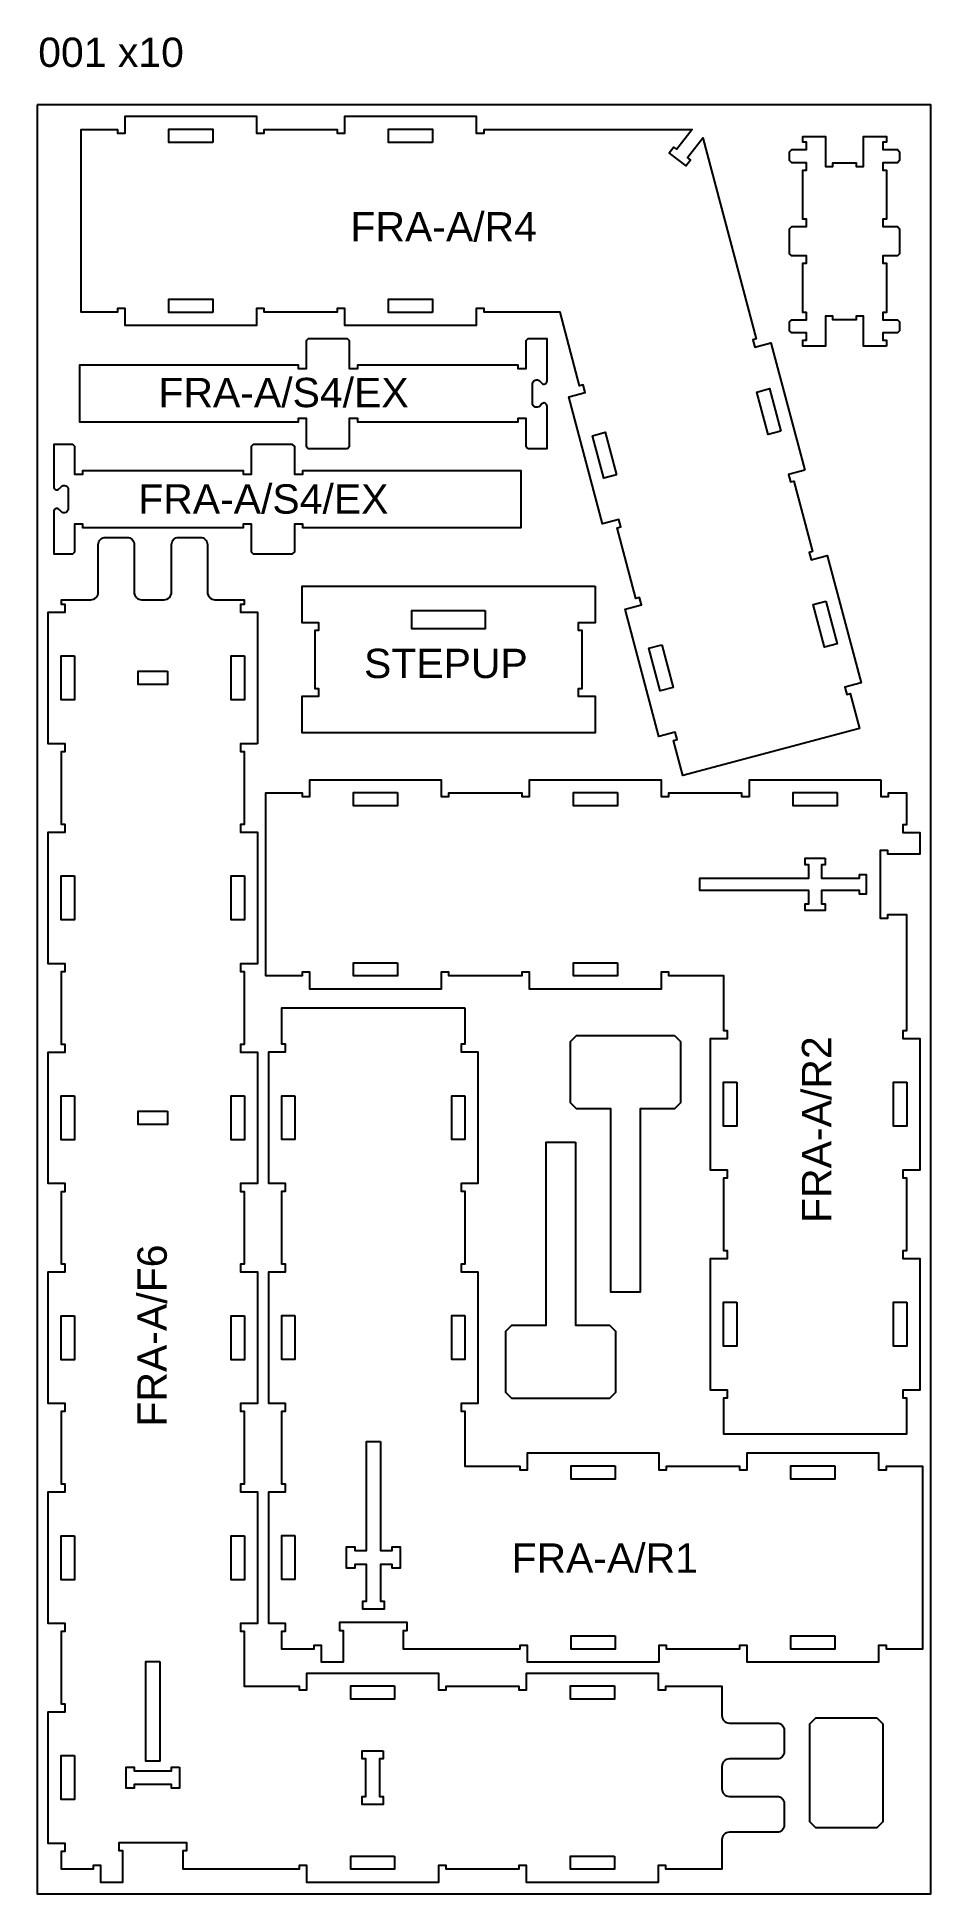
# Model space of a CAD drawing. Extents: x -4741 to 10570, y -11118 to 12613.
# Drawn here: x -4650 to -3430, y 6775 to 9307 of the extents above; entities that cross this region are included whole.
import ezdxf

# ---------------------------------------------------------------- set-up
doc = ezdxf.new("R2010")
doc.units = 0
doc.header["$MEASUREMENT"] = 0
for name, color, linetype in [('0_SHEET_BIRCHPLY_2440X1220', 1, 'CONTINUOUS'), ('1_ANYTOOL_1MMDEEP_INSIDE', 2, 'CONTINUOUS'), ('3_ANYTOOL_CUTTHROUGH_INSID', 4, 'CONTINUOUS'), ('6_ANYTOOL_CUTTHROUGH_OUTSI', 5, 'CONTINUOUS')]:
    doc.layers.add(name, color=color, linetype=linetype)

msp = doc.modelspace()

# ---------------------------------------------------------------- texts
at = {"layer": '0_SHEET_BIRCHPLY_2440X1220', "insert": (-4648.1, 9306.5), "char_height": 40, "width": 232.771, "attachment_point": 1}
msp.add_mtext('\\fArial;001 x10', dxfattribs=at)
at = {"layer": '1_ANYTOOL_1MMDEEP_INSIDE', "char_height": 40, "attachment_point": 1}
for s, insert, width in [('\\fArial;FRA-A/R4', (-4221.9, 9068.5), 285.542), ('\\fArial;FRA-A/S4/EX', (-4484, 8842.4), 373.735), ('\\fArial;FRA-A/S4/EX', (-4511.6, 8697.2), 373.735), ('\\fArial;STEPUP', (-4203.4, 8472.9), 256.145), ('\\fArial;FRA-A/R1', (-4002.1, 7252.6), 277.831)]:
    msp.add_mtext(s, dxfattribs=dict(at, insert=insert, width=width))
at = {"layer": '1_ANYTOOL_1MMDEEP_INSIDE', "char_height": 40, "attachment_point": 1, "rotation": 90}
for s, insert, width in [('\\fArial;FRA-A/R2', (-3605.7, 7689.7), 284.819), ('\\fArial;FRA-A/F6', (-4512.6, 7411.9), 279.277)]:
    msp.add_mtext(s, dxfattribs=dict(at, insert=insert, width=width))

# ---------------------------------------------------------------- linework, layer by layer
at = {"layer": '0_SHEET_BIRCHPLY_2440X1220'}
msp.add_lwpolyline([(-4649.6, 9214.6), (-4649.6, 6774.6), (-3429.6, 6774.6), (-3429.6, 9214.6), (-4649.6, 9214.6)], dxfattribs=at)
at = {"layer": '3_ANYTOOL_CUTTHROUGH_INSID'}
for points in [[(-4409.8, 9163.6), (-4469.8, 9163.6), (-4469.8, 9181.6), (-4409.8, 9181.6), (-4409.8, 9163.6)], [(-4109.8, 9163.6), (-4169.8, 9163.6), (-4169.8, 9181.6), (-4109.8, 9181.6), (-4109.8, 9163.6)], [(-4409.8, 8931.6), (-4469.8, 8931.6), (-4469.8, 8949.6), (-4409.8, 8949.6), (-4409.8, 8931.6)], [(-4109.8, 8931.6), (-4169.8, 8931.6), (-4169.8, 8949.6), (-4109.8, 8949.6), (-4109.8, 8931.6)], [(-3634.3, 8769.7), (-3651.7, 8765.1), (-3667.1, 8823.1), (-3649.7, 8827.7), (-3634.3, 8769.7)], [(-3858.6, 8710.2), (-3876, 8705.6), (-3891.4, 8763.5), (-3874, 8768.2), (-3858.6, 8710.2)], [(-3572.8, 8537.7), (-3557.4, 8479.7), (-3574.8, 8475.1), (-3590.2, 8533.1), (-3572.8, 8537.7)], [(-4038, 8525.2), (-4038, 8500.2), (-4138, 8500.2), (-4138, 8525.2), (-4038, 8525.2)], [(-4598.6, 8463.1), (-4598.6, 8403.1), (-4616.6, 8403.1), (-4616.6, 8463.1), (-4598.6, 8463.1)], [(-4366.6, 8463.1), (-4366.6, 8403.1), (-4384.6, 8403.1), (-4384.6, 8463.1), (-4366.6, 8463.1)], [(-3797, 8478.2), (-3781.6, 8420.2), (-3799, 8415.6), (-3814.4, 8473.6), (-3797, 8478.2)], [(-4471.6, 8442.1), (-4471.6, 8424.1), (-4511.6, 8424.1), (-4511.6, 8442.1), (-4471.6, 8442.1)], [(-4157.6, 8276.6), (-4157.6, 8258.6), (-4217.6, 8258.6), (-4217.6, 8276.6), (-4157.6, 8276.6)], [(-3857.6, 8276.6), (-3857.6, 8258.6), (-3917.6, 8258.6), (-3917.6, 8276.6), (-3857.6, 8276.6)], [(-3557.6, 8276.6), (-3557.6, 8258.6), (-3617.6, 8258.6), (-3617.6, 8276.6), (-3557.6, 8276.6)], [(-3574.1, 8187.1), (-3574.1, 8178.1), (-3579.1, 8178.1), (-3579.1, 8160.1), (-3527.1, 8160.1), (-3527.1, 8165.1), (-3518.1, 8165.1), (-3518.1, 8138.1), (-3527.1, 8138.1), (-3527.1, 8143.1), (-3579.1, 8143.1), (-3579.1, 8125.1), (-3574.1, 8125.1), (-3574.1, 8116.1), (-3601.1, 8116.1), (-3601.1, 8125.1), (-3596.1, 8125.1), (-3596.1, 8143.1), (-3745.1, 8143.1), (-3745.1, 8160.1), (-3596.1, 8160.1), (-3596.1, 8178.1), (-3601.1, 8178.1), (-3601.1, 8187.1), (-3574.1, 8187.1)], [(-4598.6, 8163.1), (-4598.6, 8103.1), (-4616.6, 8103.1), (-4616.6, 8163.1), (-4598.6, 8163.1)], [(-4366.6, 8163.1), (-4366.6, 8103.1), (-4384.6, 8103.1), (-4384.6, 8163.1), (-4366.6, 8163.1)], [(-4157.6, 8044.6), (-4157.6, 8026.6), (-4217.6, 8026.6), (-4217.6, 8044.6), (-4157.6, 8044.6)], [(-3857.6, 8044.6), (-3857.6, 8026.6), (-3917.6, 8026.6), (-3917.6, 8044.6), (-3857.6, 8044.6)], [(-3694.6, 7881.6), (-3694.6, 7821.6), (-3712.6, 7821.6), (-3712.6, 7881.6), (-3694.6, 7881.6)], [(-3462.6, 7881.6), (-3462.6, 7821.6), (-3480.6, 7821.6), (-3480.6, 7881.6), (-3462.6, 7881.6)], [(-4598.6, 7863.1), (-4598.6, 7803.1), (-4616.6, 7803.1), (-4616.6, 7863.1), (-4598.6, 7863.1)], [(-4366.6, 7863.1), (-4366.6, 7803.1), (-4384.6, 7803.1), (-4384.6, 7863.1), (-4366.6, 7863.1)], [(-4297.6, 7863.3), (-4297.6, 7803.3), (-4315.6, 7803.3), (-4315.6, 7863.3), (-4297.6, 7863.3)], [(-4065.6, 7863.3), (-4065.6, 7803.3), (-4083.6, 7803.3), (-4083.6, 7863.3), (-4065.6, 7863.3)], [(-4471.6, 7842.1), (-4471.6, 7824.1), (-4511.6, 7824.1), (-4511.6, 7842.1), (-4471.6, 7842.1)], [(-3694.6, 7581.6), (-3694.6, 7521.6), (-3712.6, 7521.6), (-3712.6, 7581.6), (-3694.6, 7581.6)], [(-3462.6, 7581.6), (-3462.6, 7521.6), (-3480.6, 7521.6), (-3480.6, 7581.6), (-3462.6, 7581.6)], [(-4598.6, 7563.1), (-4598.6, 7503.1), (-4616.6, 7503.1), (-4616.6, 7563.1), (-4598.6, 7563.1)], [(-4366.6, 7563.1), (-4366.6, 7503.1), (-4384.6, 7503.1), (-4384.6, 7563.1), (-4366.6, 7563.1)], [(-4297.6, 7563.3), (-4297.6, 7503.3), (-4315.6, 7503.3), (-4315.6, 7563.3), (-4297.6, 7563.3)], [(-4065.6, 7563.3), (-4065.6, 7503.3), (-4083.6, 7503.3), (-4083.6, 7563.3), (-4065.6, 7563.3)], [(-4181.1, 7391.8), (-4181.1, 7242.8), (-4165.1, 7242.8), (-4165.1, 7247.8), (-4154.1, 7247.8), (-4154.1, 7218.8), (-4165.1, 7218.8), (-4165.1, 7223.8), (-4181.1, 7223.8), (-4181.1, 7173.8), (-4176.1, 7173.8), (-4176.1, 7162.8), (-4205.1, 7162.8), (-4205.1, 7173.8), (-4200.1, 7173.8), (-4200.1, 7223.8), (-4216.1, 7223.8), (-4216.1, 7218.8), (-4227.1, 7218.8), (-4227.1, 7247.8), (-4216.1, 7247.8), (-4216.1, 7242.8), (-4200.1, 7242.8), (-4200.1, 7391.8), (-4181.1, 7391.8)], [(-3860.6, 7358.3), (-3860.6, 7340.3), (-3920.6, 7340.3), (-3920.6, 7358.3), (-3860.6, 7358.3)], [(-3560.6, 7358.3), (-3560.6, 7340.3), (-3620.6, 7340.3), (-3620.6, 7358.3), (-3560.6, 7358.3)], [(-4598.6, 7263.1), (-4598.6, 7203.1), (-4616.6, 7203.1), (-4616.6, 7263.1), (-4598.6, 7263.1)], [(-4366.6, 7263.1), (-4366.6, 7203.1), (-4384.6, 7203.1), (-4384.6, 7263.1), (-4366.6, 7263.1)], [(-4297.6, 7263.3), (-4297.6, 7203.3), (-4315.6, 7203.3), (-4315.6, 7263.3), (-4297.6, 7263.3)], [(-3860.6, 7126.3), (-3860.6, 7108.3), (-3920.6, 7108.3), (-3920.6, 7126.3), (-3860.6, 7126.3)], [(-3560.6, 7126.3), (-3560.6, 7108.3), (-3620.6, 7108.3), (-3620.6, 7126.3), (-3560.6, 7126.3)], [(-4482.1, 7091.6), (-4482.1, 6955.6), (-4501.1, 6955.6), (-4501.1, 7091.6), (-4482.1, 7091.6)], [(-4161.6, 7058.1), (-4161.6, 7040.1), (-4221.6, 7040.1), (-4221.6, 7058.1), (-4161.6, 7058.1)], [(-3861.6, 7058.1), (-3861.6, 7040.1), (-3921.6, 7040.1), (-3921.6, 7058.1), (-3861.6, 7058.1)], [(-4177.1, 6969.6), (-4177.1, 6958.6), (-4182.1, 6958.6), (-4182.1, 6907.6), (-4177.1, 6907.6), (-4177.1, 6896.6), (-4206.1, 6896.6), (-4206.1, 6907.6), (-4201.1, 6907.6), (-4201.1, 6958.6), (-4206.1, 6958.6), (-4206.1, 6969.6), (-4177.1, 6969.6)], [(-4598.6, 6963.1), (-4598.6, 6903.1), (-4616.6, 6903.1), (-4616.6, 6963.1), (-4598.6, 6963.1)], [(-4455.1, 6947.6), (-4455.1, 6918.6), (-4466.1, 6918.6), (-4466.1, 6923.6), (-4517.1, 6923.6), (-4517.1, 6918.6), (-4528.1, 6918.6), (-4528.1, 6947.6), (-4517.1, 6947.6), (-4517.1, 6942.6), (-4466.1, 6942.6), (-4466.1, 6947.6), (-4455.1, 6947.6)], [(-4161.6, 6826.1), (-4161.6, 6808.1), (-4221.6, 6808.1), (-4221.6, 6826.1), (-4161.6, 6826.1)], [(-3861.6, 6826.1), (-3861.6, 6808.1), (-3921.6, 6808.1), (-3921.6, 6826.1), (-3861.6, 6826.1)]]:
    msp.add_lwpolyline(points, dxfattribs=at)
at = {"layer": '6_ANYTOOL_CUTTHROUGH_OUTSI'}
for points in [[(-3601.9, 8716.5), (-3624.1, 8710.6), (-3621.4, 8700.4), (-3616.6, 8701.7), (-3591, 8605.5), (-3595.9, 8604.3), (-3593.2, 8594.1), (-3571, 8600), (-3524.9, 8426.5), (-3547.1, 8420.6), (-3544.5, 8410.5), (-3539.6, 8411.8), (-3526.9, 8363.9), (-3768.1, 8299.9), (-3780.8, 8347.8), (-3775.9, 8349), (-3778.6, 8359.2), (-3800.9, 8353.3), (-3846.9, 8526.8), (-3824.7, 8532.7), (-3827.4, 8542.8), (-3832.2, 8541.5), (-3857.7, 8637.7), (-3852.9, 8639), (-3855.6, 8649.1), (-3877.8, 8643.2), (-3923.9, 8816.7), (-3901.6, 8822.6), (-3904.3, 8832.8), (-3909.2, 8831.5), (-3935.8, 8931.8), (-4039.6, 8931.8), (-4039.6, 8936.8), (-4050.1, 8936.8), (-4050.1, 8913.8), (-4229.6, 8913.8), (-4229.6, 8936.8), (-4240.1, 8936.8), (-4240.1, 8931.8), (-4339.6, 8931.8), (-4339.6, 8936.8), (-4350.1, 8936.8), (-4350.1, 8913.8), (-4529.6, 8913.8), (-4529.6, 8936.8), (-4540.1, 8936.8), (-4540.1, 8931.8), (-4589.6, 8931.8), (-4589.6, 9181.3), (-4540.1, 9181.3), (-4540.1, 9176.3), (-4529.6, 9176.3), (-4529.6, 9199.3), (-4350.1, 9199.3), (-4350.1, 9176.3), (-4339.6, 9176.3), (-4339.6, 9181.3), (-4240.1, 9181.3), (-4240.1, 9176.3), (-4229.6, 9176.3), (-4229.6, 9199.3), (-4050.1, 9199.3), (-4050.1, 9176.3), (-4039.6, 9176.3), (-4039.6, 9181.3), (-3755.5, 9181.3), (-3776.4, 9154.2), (-3780.4, 9157.2), (-3786.8, 9148.9), (-3764.2, 9131.5), (-3757.8, 9139.9), (-3761.7, 9142.9), (-3740.9, 9170), (-3668, 8895.5), (-3672.8, 8894.2), (-3670.1, 8884.1), (-3647.9, 8890), (-3601.9, 8716.5)], [(-3490.4, 8885.7), (-3521.4, 8885.7), (-3521.4, 8926.7), (-3531.4, 8926.7), (-3531.4, 8921.7), (-3563.4, 8921.7), (-3563.4, 8926.7), (-3573.4, 8926.7), (-3573.4, 8885.7), (-3604.4, 8885.7), (-3604.4, 8893.7), (-3599.4, 8893.7), (-3599.4, 8903.7), (-3619.4, 8903.7), (-3622.4, 8906.7), (-3622.4, 8918.7), (-3619.4, 8921.7), (-3599.4, 8921.7), (-3599.4, 8931.7), (-3604.4, 8931.7), (-3604.4, 8998.7), (-3599.4, 8998.7), (-3599.4, 9008.7), (-3619.4, 9008.7), (-3622.4, 9011.7), (-3622.4, 9045.7), (-3619.4, 9048.7), (-3599.4, 9048.7), (-3599.4, 9058.7), (-3604.4, 9058.7), (-3604.4, 9125.7), (-3599.4, 9125.7), (-3599.4, 9135.7), (-3619.4, 9135.7), (-3622.4, 9138.7), (-3622.4, 9150.7), (-3619.4, 9153.7), (-3599.4, 9153.7), (-3599.4, 9163.7), (-3604.4, 9163.7), (-3604.4, 9171.7), (-3573.4, 9171.7), (-3573.4, 9130.7), (-3563.4, 9130.7), (-3563.4, 9135.7), (-3531.4, 9135.7), (-3531.4, 9130.7), (-3521.4, 9130.7), (-3521.4, 9171.7), (-3490.4, 9171.7), (-3490.4, 9163.7), (-3495.4, 9163.7), (-3495.4, 9153.7), (-3475.4, 9153.7), (-3472.4, 9150.7), (-3472.4, 9138.7), (-3475.4, 9135.7), (-3495.4, 9135.7), (-3495.4, 9125.7), (-3490.4, 9125.7), (-3490.4, 9058.7), (-3495.4, 9058.7), (-3495.4, 9048.7), (-3475.4, 9048.7), (-3472.4, 9045.7), (-3472.4, 9011.7), (-3475.4, 9008.7), (-3495.4, 9008.7), (-3495.4, 8998.7), (-3490.4, 8998.7), (-3490.4, 8931.7), (-3495.4, 8931.7), (-3495.4, 8921.7), (-3475.4, 8921.7), (-3472.4, 8918.7), (-3472.4, 8906.7), (-3475.4, 8903.7), (-3495.4, 8903.7), (-3495.4, 8893.7), (-3490.4, 8893.7), (-3490.4, 8885.7)], [(-3888, 8558.2), (-3888, 8508.2), (-3911, 8508.2), (-3911, 8498.2), (-3906, 8498.2), (-3906, 8418.2), (-3911, 8418.2), (-3911, 8408.2), (-3888, 8408.2), (-3888, 8358.2), (-4288, 8358.2), (-4288, 8408.2), (-4265, 8408.2), (-4265, 8418.2), (-4270, 8418.2), (-4270, 8498.2), (-4265, 8498.2), (-4265, 8508.2), (-4288, 8508.2), (-4288, 8558.2), (-3888, 8558.2)], [(-3497.9, 8294.3), (-3497.9, 8271.3), (-3487.4, 8271.3), (-3487.4, 8276.3), (-3462.9, 8276.3), (-3462.9, 8232.8), (-3467.9, 8232.8), (-3467.9, 8222.3), (-3444.9, 8222.3), (-3444.9, 8192.8), (-3488.4, 8192.8), (-3488.4, 8197.8), (-3498.9, 8197.8), (-3498.9, 8105.3), (-3488.4, 8105.3), (-3488.4, 8110.3), (-3462.9, 8110.3), (-3462.9, 7951.8), (-3467.9, 7951.8), (-3467.9, 7941.3), (-3444.9, 7941.3), (-3444.9, 7761.8), (-3467.9, 7761.8), (-3467.9, 7751.3), (-3462.9, 7751.3), (-3462.9, 7651.8), (-3467.9, 7651.8), (-3467.9, 7641.3), (-3444.9, 7641.3), (-3444.9, 7461.8), (-3467.9, 7461.8), (-3467.9, 7451.3), (-3462.9, 7451.3), (-3462.9, 7401.8), (-3712.4, 7401.8), (-3712.4, 7451.3), (-3707.4, 7451.3), (-3707.4, 7461.8), (-3730.4, 7461.8), (-3730.4, 7641.3), (-3707.4, 7641.3), (-3707.4, 7651.8), (-3712.4, 7651.8), (-3712.4, 7751.3), (-3707.4, 7751.3), (-3707.4, 7761.8), (-3730.4, 7761.8), (-3730.4, 7941.3), (-3707.4, 7941.3), (-3707.4, 7951.8), (-3712.4, 7951.8), (-3712.4, 8026.8), (-3787.4, 8026.8), (-3787.4, 8031.8), (-3797.9, 8031.8), (-3797.9, 8008.8), (-3977.4, 8008.8), (-3977.4, 8031.8), (-3987.9, 8031.8), (-3987.9, 8026.8), (-4087.4, 8026.8), (-4087.4, 8031.8), (-4097.9, 8031.8), (-4097.9, 8008.8), (-4277.4, 8008.8), (-4277.4, 8031.8), (-4287.9, 8031.8), (-4287.9, 8026.8), (-4337.4, 8026.8), (-4337.4, 8276.3), (-4287.9, 8276.3), (-4287.9, 8271.3), (-4277.4, 8271.3), (-4277.4, 8294.3), (-4097.9, 8294.3), (-4097.9, 8271.3), (-4087.4, 8271.3), (-4087.4, 8276.3), (-3987.9, 8276.3), (-3987.9, 8271.3), (-3977.4, 8271.3), (-3977.4, 8294.3), (-3797.9, 8294.3), (-3797.9, 8271.3), (-3787.4, 8271.3), (-3787.4, 8276.3), (-3687.9, 8276.3), (-3687.9, 8271.3), (-3677.4, 8271.3), (-3677.4, 8294.3), (-3497.9, 8294.3)], [(-4065.9, 7983), (-4065.9, 7933.5), (-4070.9, 7933.5), (-4070.9, 7923), (-4047.9, 7923), (-4047.9, 7743.5), (-4070.9, 7743.5), (-4070.9, 7733), (-4065.9, 7733), (-4065.9, 7633.5), (-4070.9, 7633.5), (-4070.9, 7623), (-4047.9, 7623), (-4047.9, 7443.5), (-4070.9, 7443.5), (-4070.9, 7433), (-4065.9, 7433), (-4065.9, 7358), (-3990.9, 7358), (-3990.9, 7353), (-3980.4, 7353), (-3980.4, 7376), (-3800.9, 7376), (-3800.9, 7353), (-3790.4, 7353), (-3790.4, 7358), (-3690.9, 7358), (-3690.9, 7353), (-3680.4, 7353), (-3680.4, 7376), (-3500.9, 7376), (-3500.9, 7353), (-3490.4, 7353), (-3490.4, 7358), (-3440.9, 7358), (-3440.9, 7108.5), (-3490.4, 7108.5), (-3490.4, 7113.5), (-3500.9, 7113.5), (-3500.9, 7090.5), (-3680.4, 7090.5), (-3680.4, 7113.5), (-3690.9, 7113.5), (-3690.9, 7108.5), (-3790.4, 7108.5), (-3790.4, 7113.5), (-3800.9, 7113.5), (-3800.9, 7090.5), (-3980.4, 7090.5), (-3980.4, 7113.5), (-3990.9, 7113.5), (-3990.9, 7108.5), (-4149.4, 7108.5), (-4149.4, 7134), (-4144.4, 7134), (-4144.4, 7144.5), (-4236.9, 7144.5), (-4236.9, 7134), (-4231.9, 7134), (-4231.9, 7090.5), (-4261.4, 7090.5), (-4261.4, 7113.5), (-4271.9, 7113.5), (-4271.9, 7108.5), (-4315.4, 7108.5), (-4315.4, 7133), (-4310.4, 7133), (-4310.4, 7143.5), (-4333.4, 7143.5), (-4333.4, 7323), (-4310.4, 7323), (-4310.4, 7333.5), (-4315.4, 7333.5), (-4315.4, 7433), (-4310.4, 7433), (-4310.4, 7443.5), (-4333.4, 7443.5), (-4333.4, 7623), (-4310.4, 7623), (-4310.4, 7633.5), (-4315.4, 7633.5), (-4315.4, 7733), (-4310.4, 7733), (-4310.4, 7743.5), (-4333.4, 7743.5), (-4333.4, 7923), (-4310.4, 7923), (-4310.4, 7933.5), (-4315.4, 7933.5), (-4315.4, 7983), (-4065.9, 7983)], [(-3779.6, 7945.3), (-3771.4, 7937.1), (-3771.4, 7853.6), (-3779.6, 7845.3), (-3826.4, 7845.3), (-3826.4, 7595.3), (-3866.4, 7595.3), (-3866.4, 7845.3), (-3913.2, 7845.3), (-3921.4, 7853.6), (-3921.4, 7937.1), (-3913.2, 7945.3), (-3779.6, 7945.3)], [(-3914.9, 7800.1), (-3914.9, 7550.1), (-3868.1, 7550.1), (-3859.9, 7541.9), (-3859.9, 7458.4), (-3868.1, 7450.1), (-4001.7, 7450.1), (-4009.9, 7458.4), (-4009.9, 7541.9), (-4001.7, 7550.1), (-3954.9, 7550.1), (-3954.9, 7800.1), (-3914.9, 7800.1)], [(-3503.2, 7014.5), (-3495, 7006.3), (-3495, 6872.7), (-3503.2, 6864.5), (-3586.8, 6864.5), (-3595, 6872.7), (-3595, 7006.3), (-3586.8, 7014.5), (-3503.2, 7014.5)]]:
    msp.add_lwpolyline(points, dxfattribs=at)
for points in [[(-3979.6, 8746.2), (-3953.5, 8746.2), (-3953.5, 8803.9, 0.668179), (-3960.7, 8806.9), (-3963.6, 8803.9, -0.668179), (-3973.5, 8808), (-3973.5, 8833.9, -0.668179), (-3963.6, 8837.9), (-3960.7, 8835, 0.668179), (-3953.5, 8838), (-3953.5, 8895.7), (-3979.6, 8895.7), (-3982.5, 8892.8), (-3982.5, 8854.7), (-3993, 8854.7), (-3993, 8859.7), (-4212.5, 8859.7), (-4212.5, 8854.7), (-4223, 8854.7), (-4223, 8892.8), (-4225.8, 8895.7), (-4279.6, 8895.7), (-4282.5, 8892.8), (-4282.5, 8854.7), (-4293, 8854.7), (-4293, 8859.7), (-4591.6, 8859.7), (-4591.6, 8782.2), (-4293, 8782.2), (-4293, 8787.2), (-4282.5, 8787.2), (-4282.5, 8749), (-4279.6, 8746.2), (-4225.8, 8746.2), (-4223, 8749), (-4223, 8787.2), (-4212.5, 8787.2), (-4212.5, 8782.2), (-3993, 8782.2), (-3993, 8787.2), (-3982.5, 8787.2), (-3982.5, 8749), (-3979.6, 8746.2)], [(-4600.8, 8751.7), (-4627, 8751.7), (-4627, 8694, 0.668179), (-4619.7, 8691), (-4616.8, 8693.9, -0.668179), (-4607, 8689.9), (-4607, 8664, -0.668179), (-4616.8, 8659.9), (-4619.7, 8662.9, 0.668179), (-4627, 8659.9), (-4627, 8602.2), (-4600.8, 8602.2), (-4598, 8605), (-4598, 8643.2), (-4587.5, 8643.2), (-4587.5, 8638.2), (-4368, 8638.2), (-4368, 8643.2), (-4357.5, 8643.2), (-4357.5, 8605), (-4354.6, 8602.2), (-4300.8, 8602.2), (-4298, 8605), (-4298, 8643.2), (-4287.5, 8643.2), (-4287.5, 8638.2), (-3988.8, 8638.2), (-3988.8, 8715.7), (-4287.5, 8715.7), (-4287.5, 8710.7), (-4298, 8710.7), (-4298, 8748.8), (-4300.8, 8751.7), (-4354.6, 8751.7), (-4357.5, 8748.8), (-4357.5, 8710.7), (-4368, 8710.7), (-4368, 8715.7), (-4587.5, 8715.7), (-4587.5, 8710.7), (-4598, 8710.7), (-4598, 8748.8), (-4600.8, 8751.7)], [(-4348.9, 8343.3), (-4371.9, 8343.3), (-4371.9, 8332.8), (-4366.9, 8332.8), (-4366.9, 8233.3), (-4371.9, 8233.3), (-4371.9, 8222.8), (-4348.9, 8222.8), (-4348.9, 8043.3), (-4371.9, 8043.3), (-4371.9, 8032.8), (-4366.9, 8032.8), (-4366.9, 7933.3), (-4371.9, 7933.3), (-4371.9, 7922.8), (-4348.9, 7922.8), (-4348.9, 7743.3), (-4371.9, 7743.3), (-4371.9, 7732.8), (-4366.9, 7732.8), (-4366.9, 7633.3), (-4371.9, 7633.3), (-4371.9, 7622.8), (-4348.9, 7622.8), (-4348.9, 7443.3), (-4371.9, 7443.3), (-4371.9, 7432.8), (-4366.9, 7432.8), (-4366.9, 7333.3), (-4371.9, 7333.3), (-4371.9, 7322.8), (-4348.9, 7322.8), (-4348.9, 7143.3), (-4371.9, 7143.3), (-4371.9, 7132.8), (-4366.9, 7132.8), (-4366.9, 7057.8), (-4291.9, 7057.8), (-4291.9, 7052.8), (-4281.4, 7052.8), (-4281.4, 7075.8), (-4101.9, 7075.8), (-4101.9, 7052.8), (-4091.4, 7052.8), (-4091.4, 7057.8), (-3991.9, 7057.8), (-3991.9, 7052.8), (-3981.4, 7052.8), (-3981.4, 7075.8), (-3801.9, 7075.8), (-3801.9, 7052.8), (-3791.4, 7052.8), (-3791.4, 7057.8), (-3714.9, 7057.8), (-3714.9, 7017.8, 0.414214), (-3704.6, 7007.6), (-3639.6, 7007.6, -0.414214), (-3629.9, 6997.8), (-3629.9, 6968.3, -0.414214), (-3639.6, 6958.6), (-3704.6, 6958.6, 0.414214), (-3714.9, 6948.3), (-3714.9, 6917.8, 0.414214), (-3704.6, 6907.6), (-3639.6, 6907.6, -0.414214), (-3629.9, 6897.8), (-3629.9, 6868.3, -0.414214), (-3639.6, 6858.6), (-3704.6, 6858.6, 0.414214), (-3714.9, 6848.3), (-3714.9, 6808.3), (-3791.4, 6808.3), (-3791.4, 6813.3), (-3801.9, 6813.3), (-3801.9, 6790.3), (-3981.4, 6790.3), (-3981.4, 6813.3), (-3991.9, 6813.3), (-3991.9, 6808.3), (-4091.4, 6808.3), (-4091.4, 6813.3), (-4101.9, 6813.3), (-4101.9, 6790.3), (-4281.4, 6790.3), (-4281.4, 6813.3), (-4291.9, 6813.3), (-4291.9, 6808.3), (-4450.4, 6808.3), (-4450.4, 6833.8), (-4445.4, 6833.8), (-4445.4, 6844.3), (-4537.9, 6844.3), (-4537.9, 6833.8), (-4532.9, 6833.8), (-4532.9, 6790.3), (-4562.4, 6790.3), (-4562.4, 6813.3), (-4572.9, 6813.3), (-4572.9, 6808.3), (-4616.4, 6808.3), (-4616.4, 6832.8), (-4611.4, 6832.8), (-4611.4, 6843.3), (-4634.4, 6843.3), (-4634.4, 7022.8), (-4611.4, 7022.8), (-4611.4, 7033.3), (-4616.4, 7033.3), (-4616.4, 7132.8), (-4611.4, 7132.8), (-4611.4, 7143.3), (-4634.4, 7143.3), (-4634.4, 7322.8), (-4611.4, 7322.8), (-4611.4, 7333.3), (-4616.4, 7333.3), (-4616.4, 7432.8), (-4611.4, 7432.8), (-4611.4, 7443.3), (-4634.4, 7443.3), (-4634.4, 7622.8), (-4611.4, 7622.8), (-4611.4, 7633.3), (-4616.4, 7633.3), (-4616.4, 7732.8), (-4611.4, 7732.8), (-4611.4, 7743.3), (-4634.4, 7743.3), (-4634.4, 7922.8), (-4611.4, 7922.8), (-4611.4, 7933.3), (-4616.4, 7933.3), (-4616.4, 8032.8), (-4611.4, 8032.8), (-4611.4, 8043.3), (-4634.4, 8043.3), (-4634.4, 8222.8), (-4611.4, 8222.8), (-4611.4, 8233.3), (-4616.4, 8233.3), (-4616.4, 8332.8), (-4611.4, 8332.8), (-4611.4, 8343.3), (-4634.4, 8343.3), (-4634.4, 8522.8), (-4611.4, 8522.8), (-4611.4, 8533.3), (-4616.4, 8533.3), (-4616.4, 8539.8), (-4576.4, 8539.8, 0.414214), (-4566.1, 8550.1), (-4566.1, 8615.1, -0.414214), (-4556.4, 8624.8), (-4526.9, 8624.8, -0.414214), (-4517.1, 8615.1), (-4517.1, 8550.1, 0.414214), (-4506.9, 8539.8), (-4476.4, 8539.8, 0.414214), (-4466.1, 8550.1), (-4466.1, 8615.1, -0.414214), (-4456.4, 8624.8), (-4426.9, 8624.8, -0.414214), (-4417.1, 8615.1), (-4417.1, 8550.1, 0.414214), (-4406.9, 8539.8), (-4366.9, 8539.8), (-4366.9, 8533.3), (-4371.9, 8533.3), (-4371.9, 8522.8), (-4348.9, 8522.8), (-4348.9, 8343.3)]]:
    msp.add_lwpolyline(points, format="xyb", dxfattribs=at)

msp.set_redraw_order([(e.dxf.handle, doc.entitydb.next_handle()) for e in msp.query("TEXT MTEXT ATTDEF DIMENSION ARC_DIMENSION")])  # texts and dimensions are drawn at this point

doc.saveas('drawing.dxf')
